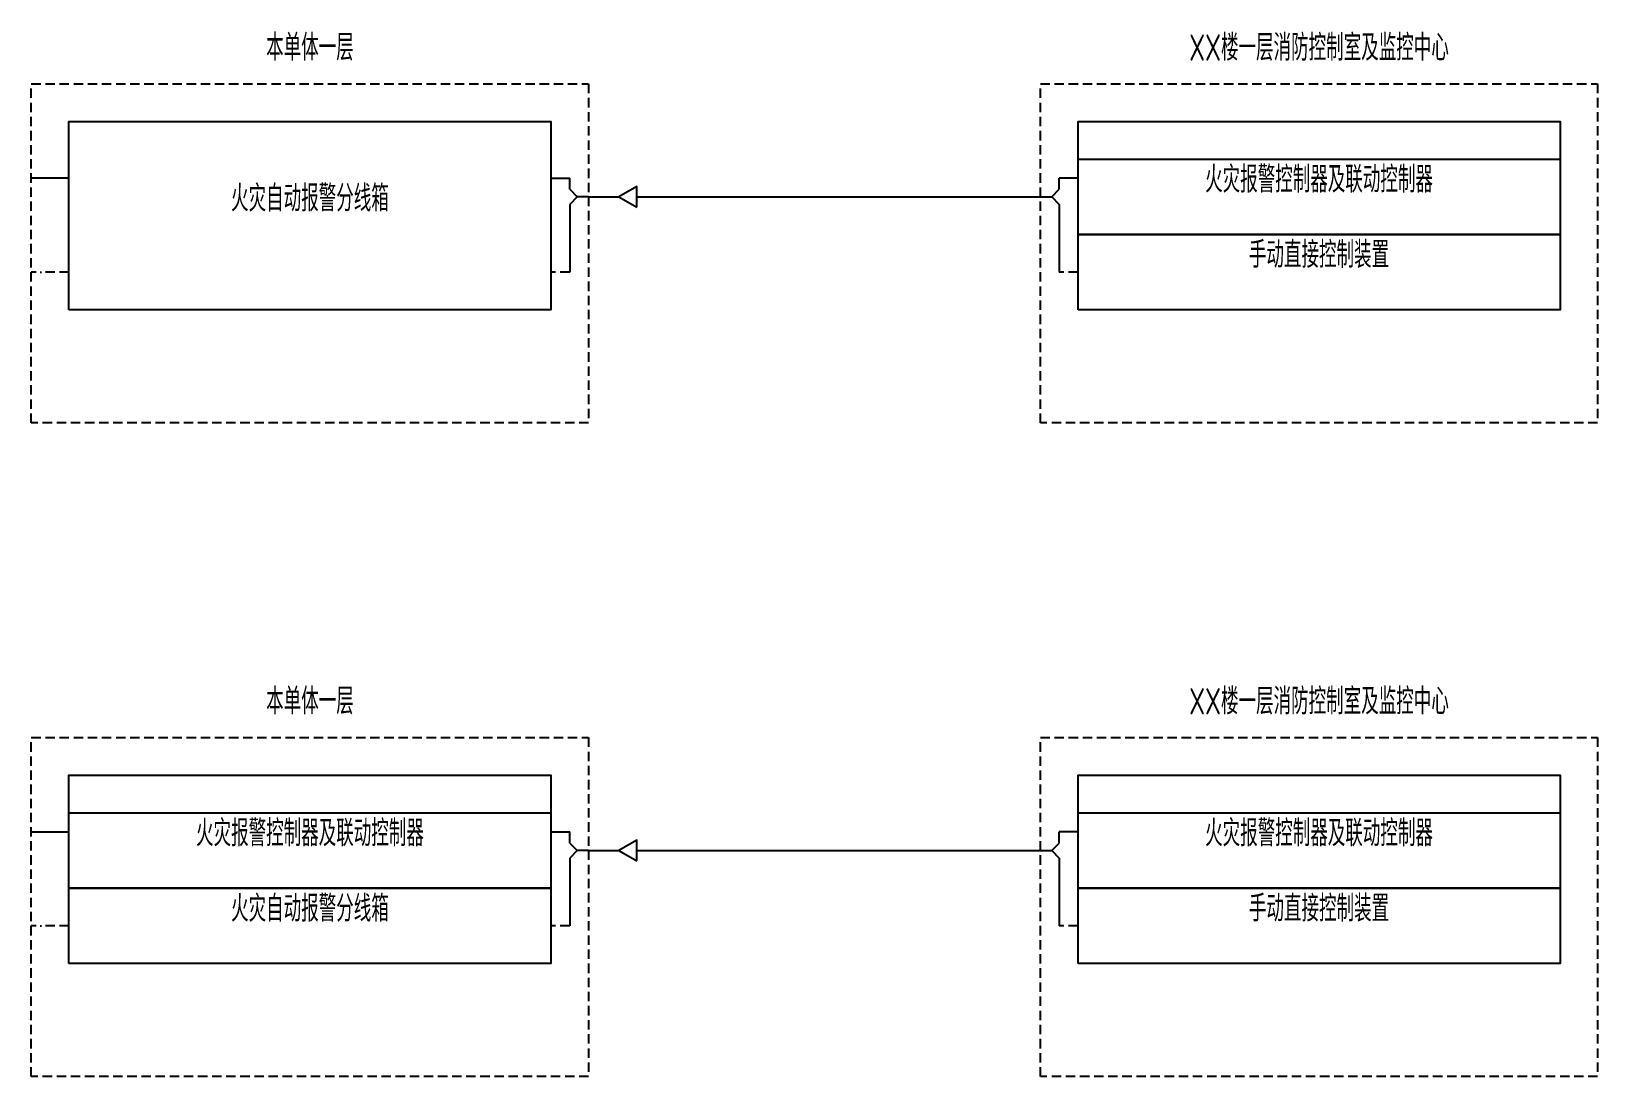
# Model space of a CAD drawing. Header units: millimetres. Extents: x -610917 to 349982, y -134386 to 210510.
# Drawn here: x -47903 to -27103, y -37738 to -23865 of the extents above; entities that cross this region are included whole.
import ezdxf
from ezdxf.enums import TextEntityAlignment as Align

# ---------------------------------------------------------------- set-up
doc = ezdxf.new("R2010")
doc.units = ezdxf.units.MM
doc.header["$LTSCALE"] = 500
doc.header["$MEASUREMENT"] = 0
doc.linetypes.add('BORDER2', pattern=[0.875, 0.25, -0.125, 0.25, -0.125, 0, -0.125])
doc.linetypes.add('HIDDEN', pattern=[0.375, 0.25, -0.125])
doc.layers.get('0').update_dxf_attribs({"linetype": 'CONTINUOUS'})
for name, color, linetype in [('E-CTRL-WIRE', 3, 'BORDER2'), ('E-FAS-DEVC', 3, 'CONTINUOUS'), ('E-FAS-WIRE', 4, 'CONTINUOUS'), ('E-REQU-EMBD', 90, 'CONTINUOUS'), ('E-UNIV-DIAG2', 2, 'HIDDEN'), ('E-UNIV-NOTE', 6, 'CONTINUOUS')]:
    doc.layers.add(name, color=color, linetype=linetype)
doc.styles.add('TH-STYLE3', font='tssdeng.shx', dxfattribs={"width": 0.7, "bigfont": 'tssdchn.shx'})

msp = doc.modelspace()

# ---------------------------------------------------------------- texts
at = {"layer": 'E-UNIV-NOTE', "style": 'TH-STYLE3', "width": 0.7}
for s, p in [('本单体一层', (-44203, -24062)), ('XX楼一层消防控制室及监控中心', (-30803, -24062)), ('本单体一层', (-44203, -32738)), ('XX楼一层消防控制室及监控中心', (-30803, -32738))]:
    msp.add_text(s, height=350, rotation=360, dxfattribs=at).set_placement(p, align=Align.MIDDLE)
for s, p in [('火灾报警控制器及联动控制器', (-30803, -25812)), ('火灾自动报警分线箱', (-44203, -26062)), ('手动直接控制装置', (-30803, -26812)), ('火灾报警控制器及联动控制器', (-44203, -34488)), ('火灾报警控制器及联动控制器', (-30803, -34488)), ('火灾自动报警分线箱', (-44203, -35488)), ('手动直接控制装置', (-30803, -35488))]:
    msp.add_text(s, height=350, dxfattribs=at).set_placement(p, align=Align.MIDDLE)

# ---------------------------------------------------------------- blocks, each defined once
blk = doc.blocks.new('E-BCABLE01')
for p, q in [((0, 0), (2, 0)), ((3.2, 0), (5.2, 0))]:
    blk.add_line(p, q)
blk.add_lwpolyline([(3.2, -0.69), (3.2, 0.69), (2, 0)], close=True)

# ---------------------------------------------------------------- linework, layer by layer
at = {"layer": 'E-CTRL-WIRE'}
for p, q in [((-47403, -27062), (-47903, -27062)), ((-40753, -27062), (-41003, -27062)), ((-34003, -27062), (-34253, -27062)), ((-47403, -35738), (-47903, -35738)), ((-40753, -35738), (-41003, -35738)), ((-34003, -35738), (-34253, -35738))]:
    msp.add_line(p, q, dxfattribs=at)
at = {"layer": 'E-FAS-DEVC'}
for p, q in [((-34003, -25562), (-27603, -25562)), ((-47403, -34238), (-41003, -34238)), ((-34003, -34238), (-27603, -34238))]:
    msp.add_line(p, q, dxfattribs=at)
for points in [[(-47403, -27562), (-47403, -25062), (-41003, -25062), (-41003, -27562)], [(-34003, -26562), (-34003, -25062), (-27603, -25062), (-27603, -26562)], [(-34003, -27562), (-34003, -26562), (-27603, -26562), (-27603, -27562)], [(-47403, -35238), (-47403, -33738), (-41003, -33738), (-41003, -35238)], [(-34003, -35238), (-34003, -33738), (-27603, -33738), (-27603, -35238)], [(-47403, -36238), (-47403, -35238), (-41003, -35238), (-41003, -36238)], [(-34003, -36238), (-34003, -35238), (-27603, -35238), (-27603, -36238)]]:
    msp.add_lwpolyline(points, close=True, dxfattribs=at)
at = {"layer": 'E-FAS-WIRE'}
for p, q in [((-47403, -25812), (-47903, -25812)), ((-41003, -25812), (-40753, -25812)), ((-40753, -25962), (-40753, -25812)), ((-40753, -25962), (-40653, -26062)), ((-34353, -26062), (-34253, -25962)), ((-34003, -25812), (-34253, -25812)), ((-34253, -25962), (-34253, -25812)), ((-40653, -26062), (-40753, -26162)), ((-40753, -26162), (-40753, -27062)), ((-40503, -26062), (-40653, -26062)), ((-39463, -26062), (-34503, -26062)), ((-34503, -26062), (-34353, -26062)), ((-34353, -26062), (-34253, -26162)), ((-34253, -26162), (-34253, -27062)), ((-47903, -34488), (-47403, -34488)), ((-41003, -34488), (-40753, -34488)), ((-40753, -34638), (-40753, -34488)), ((-34003, -34488), (-34253, -34488)), ((-34253, -34638), (-34253, -34488)), ((-40753, -34638), (-40653, -34738)), ((-34353, -34738), (-34253, -34638)), ((-40653, -34738), (-40753, -34838)), ((-40753, -34838), (-40753, -35738)), ((-40503, -34738), (-40653, -34738)), ((-39463, -34738), (-34503, -34738)), ((-34503, -34738), (-34353, -34738)), ((-34353, -34738), (-34253, -34838)), ((-34253, -34838), (-34253, -35738))]:
    msp.add_line(p, q, dxfattribs=at)
at = {"layer": 'E-UNIV-DIAG2'}
for points in [[(-47903, -29062), (-47903, -24562), (-40503, -24562), (-40503, -29062)], [(-34503, -29062), (-34503, -24562), (-27103, -24562), (-27103, -29062)], [(-47903, -37738), (-47903, -33238), (-40503, -33238), (-40503, -37738)], [(-34503, -37738), (-34503, -33238), (-27103, -33238), (-27103, -37738)]]:
    msp.add_lwpolyline(points, close=True, dxfattribs=at)

# ---------------------------------------------------------------- block references
at = {"layer": 'E-REQU-EMBD', "xscale": 200, "yscale": 200, "zscale": 200}
for p in [(-40503, -26062), (-40503, -34738)]:
    msp.add_blockref('E-BCABLE01', p, dxfattribs=at)

msp.set_redraw_order([(e.dxf.handle, doc.entitydb.next_handle()) for e in msp.query("TEXT MTEXT ATTDEF DIMENSION ARC_DIMENSION")])  # texts and dimensions are drawn at this point

doc.saveas('drawing.dxf')
